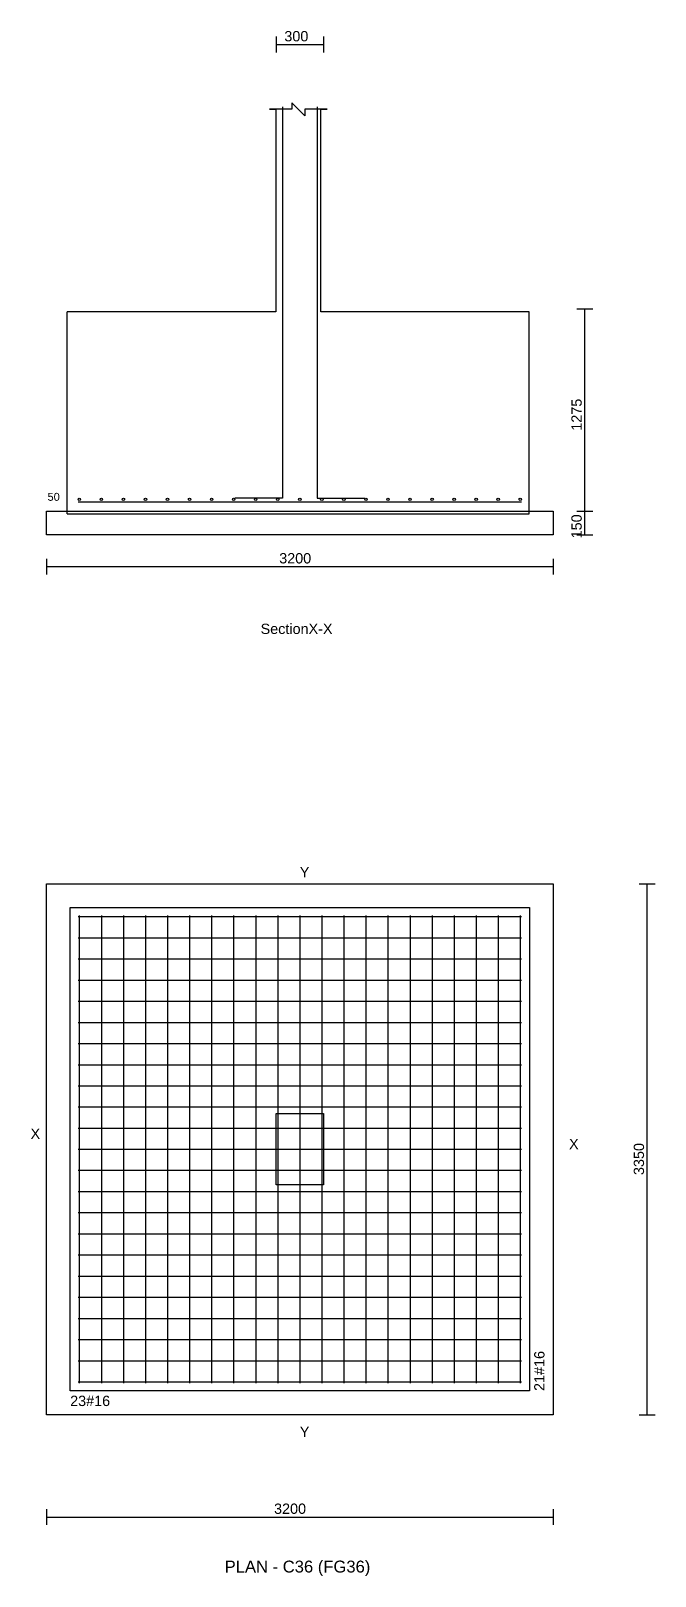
# Model space of a CAD drawing. Extents: x 0 to 27, y -1 to 285.
# Drawn here: x 22.38 to 26.32, y 121.83 to 131.58 of the extents above; entities that cross this region are included whole.
import ezdxf
from ezdxf.enums import TextEntityAlignment as Align

# ---------------------------------------------------------------- set-up
doc = ezdxf.new("R2010")
doc.units = 0
for name, color, linetype in [('Bottom_Cover', 7, 'CONTINUOUS'), ('Column_Bars', 4, 'CONTINUOUS'), ('Column_Dimension', 7, 'CONTINUOUS'), ('Columns', 4, 'CONTINUOUS'), ('dim_all', 7, 'CONTINUOUS'), ('Footing_Plan', 7, 'CONTINUOUS'), ('PCC', 2, 'CONTINUOUS'), ('PCC_Depth', 7, 'CONTINUOUS'), ('Pcc_Plan', 2, 'CONTINUOUS'), ('Plan', 7, 'CONTINUOUS'), ('Plan_Rf_Xdir', 1, 'CONTINUOUS'), ('Plan_Rf_Ydir', 3, 'CONTINUOUS'), ('Section', 2, 'CONTINUOUS'), ('SectionName', 3, 'CONTINUOUS'), ('Sectn_Rf_Xdir', 1, 'CONTINUOUS'), ('Sectn_Rf_Ydir', 3, 'CONTINUOUS'), ('Total_Depth', 7, 'CONTINUOUS'), ('X_Dimension', 7, 'CONTINUOUS')]:
    doc.layers.add(name, color=color, linetype=linetype)
doc.styles.add('STRUDS_Arial', font='ARIAL.TTF', dxfattribs={"height": 0.04})

msp = doc.modelspace()

# ---------------------------------------------------------------- texts
at = {"layer": 'Bottom_Cover', "style": 'STRUDS_Arial'}
msp.add_text('50', height=0.05, dxfattribs=at).set_placement((22.4821, 128.615))
at = {"layer": 'Column_Dimension', "style": 'STRUDS_Arial'}
msp.add_text('300', height=0.065, dxfattribs=at).set_placement((23.9775, 131.513))
at = {"layer": 'dim_all', "style": 'STRUDS_Arial'}
msp.add_text('3350 ', height=0.065, rotation=90, dxfattribs=at).set_placement((26.2485, 124.362))
msp.add_text('3200 ', height=0.065, dxfattribs=at).set_placement((23.9125, 122.225))
at = {"layer": 'PCC_Depth', "style": 'STRUDS_Arial'}
msp.add_text('150', height=0.065, rotation=90, dxfattribs=at).set_placement((25.855, 128.378))
at = {"layer": 'Plan', "style": 'STRUDS_Arial'}
msp.add_text('PLAN - C36 (FG36) ', height=0.075, dxfattribs=at).set_placement((24.075, 121.855), align=Align.CENTER)
at = {"layer": 'Plan_Rf_Xdir', "style": 'STRUDS_Arial'}
msp.add_text('23#16', height=0.065, dxfattribs=at).set_placement((22.625, 122.905))
at = {"layer": 'Plan_Rf_Ydir', "style": 'STRUDS_Arial'}
msp.add_text('21#16', height=0.065, rotation=90, dxfattribs=at).set_placement((25.62, 123))
at = {"layer": 'Section', "style": 'STRUDS_Arial'}
msp.add_text('SectionX-X', height=0.065, dxfattribs=at).set_placement((23.8275, 127.775))
at = {"layer": 'SectionName', "style": 'STRUDS_Arial'}
for s, p in [('Y', (24.075, 126.24)), ('X', (22.375, 124.59)), ('X', (25.775, 124.525)), ('Y', (24.075, 122.71))]:
    msp.add_text(s, height=0.065, dxfattribs=at).set_placement(p)
at = {"layer": 'Total_Depth', "style": 'STRUDS_Arial'}
msp.add_text('1275', height=0.065, rotation=90, dxfattribs=at).set_placement((25.855, 129.057))
at = {"layer": 'X_Dimension', "style": 'STRUDS_Arial'}
msp.add_text('3200', height=0.065, dxfattribs=at).set_placement((23.945, 128.22))

# ---------------------------------------------------------------- linework, layer by layer
at = {"layer": 'Column_Bars'}
for p, q in [((23.965, 131.1), (23.965, 128.632)), ((24.185, 131.1), (24.185, 128.632)), ((23.965, 128.632), (23.665, 128.632)), ((24.185, 128.632), (24.485, 128.632))]:
    msp.add_line(p, q, dxfattribs=at)
at = {"layer": 'Columns'}
for p, q in [((23.925, 124.3), (23.925, 124.75)), ((23.925, 124.75), (24.225, 124.75)), ((24.225, 124.75), (24.225, 124.3)), ((24.225, 124.3), (23.925, 124.3))]:
    msp.add_line(p, q, dxfattribs=at)
at = {"layer": 'dim_all'}
for p, q in [((23.925, 131.543), (23.925, 131.443)), ((23.925, 131.493), (24.225, 131.493)), ((24.225, 131.543), (24.225, 131.443)), ((25.825, 129.825), (25.925, 129.825)), ((25.875, 128.55), (25.875, 129.825)), ((25.825, 128.55), (25.925, 128.55)), ((25.825, 128.55), (25.925, 128.55)), ((25.875, 128.4), (25.875, 128.55)), ((25.825, 128.4), (25.925, 128.4)), ((22.475, 128.25), (22.475, 128.15)), ((22.475, 128.2), (25.675, 128.2)), ((25.675, 128.25), (25.675, 128.15)), ((26.2185, 126.2), (26.3185, 126.2)), ((26.2685, 122.85), (26.2685, 126.2)), ((26.2185, 122.85), (26.3185, 122.85)), ((22.475, 122.255), (22.475, 122.155)), ((25.675, 122.255), (25.675, 122.155)), ((22.475, 122.205), (25.675, 122.205))]:
    msp.add_line(p, q, dxfattribs=at)
at = {"layer": 'Footing_Plan'}
for p, q in [((22.625, 123), (22.625, 126.05)), ((22.625, 126.05), (25.525, 126.05)), ((25.525, 126.05), (25.525, 123)), ((25.525, 123), (22.625, 123))]:
    msp.add_line(p, q, dxfattribs=at)
at = {"layer": 'PCC'}
for p, q in [((22.475, 128.4), (22.475, 128.55)), ((22.475, 128.55), (25.675, 128.55)), ((22.475, 128.4), (22.475, 128.55)), ((22.475, 128.55), (25.675, 128.55)), ((25.675, 128.55), (25.675, 128.4)), ((25.675, 128.55), (25.675, 128.4)), ((25.675, 128.4), (22.475, 128.4)), ((25.675, 128.4), (22.475, 128.4))]:
    msp.add_line(p, q, dxfattribs=at)
at = {"layer": 'Pcc_Plan'}
for p, q in [((22.475, 122.85), (22.475, 126.2)), ((22.475, 126.2), (25.675, 126.2)), ((25.675, 126.2), (25.675, 122.85)), ((25.675, 122.85), (22.475, 122.85))]:
    msp.add_line(p, q, dxfattribs=at)
at = {"layer": 'Plan_Rf_Xdir'}
for p, q in [((22.675, 125.992), (25.475, 125.992)), ((22.675, 125.859), (25.475, 125.859)), ((22.675, 125.725), (25.475, 125.725)), ((22.675, 125.592), (25.475, 125.592)), ((22.675, 125.459), (25.475, 125.459)), ((22.675, 125.325), (25.475, 125.325)), ((22.675, 125.192), (25.475, 125.192)), ((22.675, 125.058), (25.475, 125.058)), ((22.675, 124.925), (25.475, 124.925)), ((22.675, 124.792), (25.475, 124.792)), ((22.675, 124.658), (25.475, 124.658)), ((22.675, 124.525), (25.475, 124.525)), ((22.675, 124.392), (25.475, 124.392)), ((22.675, 124.258), (25.475, 124.258)), ((22.675, 124.125), (25.475, 124.125)), ((22.675, 123.992), (25.475, 123.992)), ((22.675, 123.858), (25.475, 123.858)), ((22.675, 123.725), (25.475, 123.725)), ((22.675, 123.591), (25.475, 123.591)), ((22.675, 123.458), (25.475, 123.458)), ((22.675, 123.325), (25.475, 123.325)), ((22.675, 123.191), (25.475, 123.191)), ((22.675, 123.058), (25.475, 123.058))]:
    msp.add_line(p, q, dxfattribs=at)
at = {"layer": 'Plan_Rf_Ydir'}
for p, q in [((22.683, 126), (22.683, 123.05)), ((22.8222, 126), (22.8222, 123.05)), ((22.9614, 126), (22.9614, 123.05)), ((23.1006, 126), (23.1006, 123.05)), ((23.2398, 126), (23.2398, 123.05)), ((23.379, 126), (23.379, 123.05)), ((23.5182, 126), (23.5182, 123.05)), ((23.6574, 126), (23.6574, 123.05)), ((23.7966, 126), (23.7966, 123.05)), ((23.9358, 126), (23.9358, 123.05)), ((24.075, 126), (24.075, 123.05)), ((24.2142, 126), (24.2142, 123.05)), ((24.3534, 126), (24.3534, 123.05)), ((24.4926, 126), (24.4926, 123.05)), ((24.6318, 126), (24.6318, 123.05)), ((24.771, 126), (24.771, 123.05)), ((24.9102, 126), (24.9102, 123.05)), ((25.0494, 126), (25.0494, 123.05)), ((25.1886, 126), (25.1886, 123.05)), ((25.3278, 126), (25.3278, 123.05)), ((25.467, 126), (25.467, 123.05))]:
    msp.add_line(p, q, dxfattribs=at)
at = {"layer": 'Section'}
for p, q in [((24.1061, 131.044), (24.0251, 131.125)), ((24.0251, 131.125), (24.0251, 131.085)), ((23.9238, 131.085), (23.8833, 131.085)), ((23.8833, 131.085), (23.9238, 131.085)), ((24.0251, 131.085), (23.9238, 131.085)), ((23.9238, 131.085), (23.9238, 129.808)), ((24.2074, 131.085), (24.1061, 131.085)), ((24.1061, 131.085), (24.1061, 131.044)), ((24.2074, 129.808), (24.2074, 131.085)), ((24.2074, 131.085), (24.2479, 131.085)), ((24.2479, 131.085), (24.2074, 131.085)), ((23.9238, 129.808), (22.6071, 129.808)), ((22.6071, 128.532), (22.6071, 129.808)), ((23.9238, 129.808), (23.9238, 129.808)), ((23.9238, 129.808), (23.9238, 129.808)), ((23.9238, 129.808), (23.9238, 129.808)), ((25.5241, 129.808), (24.2074, 129.808)), ((24.2074, 129.808), (24.2074, 129.808)), ((24.2074, 129.808), (24.2074, 129.808)), ((24.2074, 129.808), (24.2074, 129.808)), ((25.5241, 128.532), (25.5241, 129.808)), ((22.6071, 128.532), (25.5241, 128.532))]:
    msp.add_line(p, q, dxfattribs=at)
at = {"layer": 'Sectn_Rf_Xdir'}
msp.add_line((22.675, 128.608), (25.475, 128.608), dxfattribs=at)
at = {"layer": 'Sectn_Rf_Ydir'}
for centre in [(22.683, 128.624), (22.8222, 128.624), (22.9614, 128.624), (23.1006, 128.624), (23.2398, 128.624), (23.379, 128.624), (23.5182, 128.624), (23.6574, 128.624), (23.7966, 128.624), (23.9358, 128.624), (24.075, 128.624), (24.2142, 128.624), (24.3534, 128.624), (24.4926, 128.624), (24.6318, 128.624), (24.771, 128.624), (24.9102, 128.624), (25.0494, 128.624), (25.1886, 128.624), (25.3278, 128.624), (25.467, 128.624)]:
    msp.add_circle(centre, 0.008, dxfattribs=at)

msp.set_redraw_order([(e.dxf.handle, doc.entitydb.next_handle()) for e in msp.query("TEXT MTEXT ATTDEF DIMENSION ARC_DIMENSION")])  # texts and dimensions are drawn at this point

doc.saveas('drawing.dxf')
